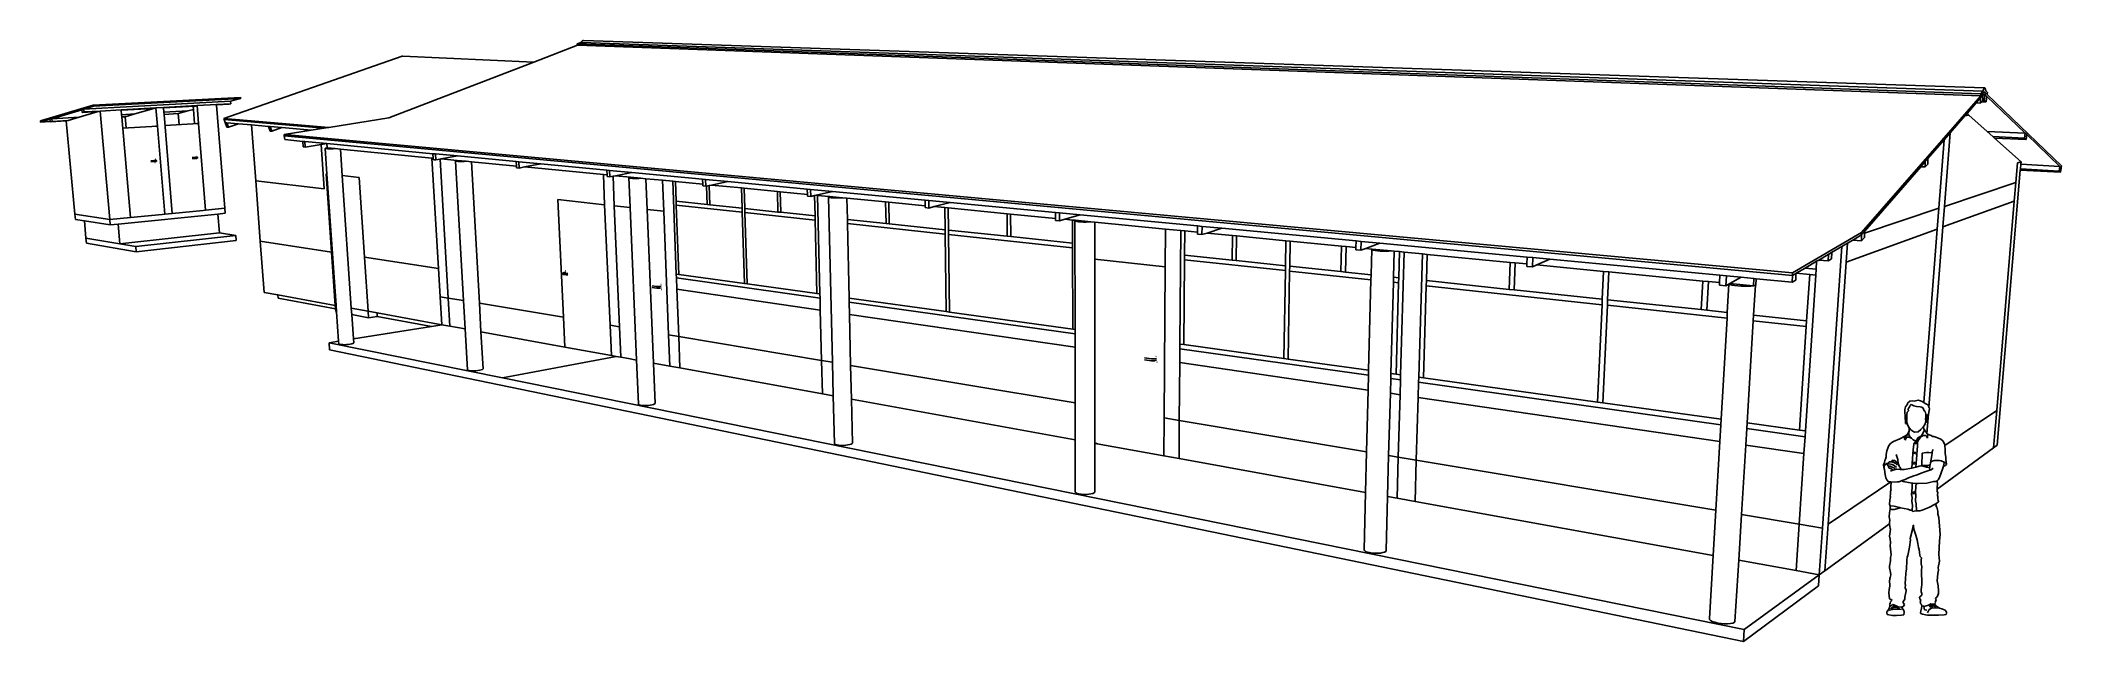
# Model space of a CAD drawing. Header units: metres. Extents: x -291 to 269, y -86 to 81.
import ezdxf

# ---------------------------------------------------------------- set-up
doc = ezdxf.new("R2010")
doc.units = ezdxf.units.M

msp = doc.modelspace()

# ---------------------------------------------------------------- linework, layer by layer
for p, q in [((-142.52, 79.26), (-154.65, 74.59)), ((-142.61, 79.6), (-141.57, 80)), ((-142.52, 79.26), (-142.61, 79.6)), ((246.52, 65.8), (-142.61, 79.6)), ((-142.52, 79.26), (246.52, 65.24)), ((-141.57, 80), (-141.49, 80.16)), ((247.14, 66.51), (-141.57, 80)), ((-141.49, 80.16), (-141.39, 80.29)), ((-141.39, 80.29), (-141.28, 80.41)), ((-141.28, 80.41), (-141.15, 80.49)), ((-141.15, 80.49), (-141.01, 80.54)), ((-141.01, 80.54), (-140.86, 80.56)), ((247.6, 67.47), (-140.86, 80.56)), ((-240.62, 58.97), (-191.14, 76.23)), ((-154.68, 74.58), (-194.88, 59.12)), ((-191.14, 76.23), (-191, 76.22)), ((-191, 76.23), (-154.65, 74.59)), ((-191, 76.22), (-191, 76.23)), ((-191, 76.22), (-154.68, 74.58)), ((-154.65, 74.59), (-154.68, 74.58)), ((247.36, 67.19), (247.44, 67.34)), ((247.44, 67.34), (247.52, 67.43)), ((247.52, 67.43), (247.6, 67.47)), ((247.6, 67.47), (247.68, 67.46)), ((247.68, 67.46), (247.75, 67.39)), ((247.75, 67.39), (247.81, 67.27)), ((247.81, 67.27), (247.86, 67.11)), ((-276.81, 62.64), (-291.47, 58.26)), ((-279.5, 61.52), (-238.76, 63.73)), ((-276.75, 62.34), (-279.5, 61.52)), ((-235.96, 64.8), (-276.81, 62.64)), ((-276.75, 62.34), (-276.81, 62.64)), ((-235.91, 64.52), (-276.75, 62.34)), ((-259.46, 61.88), (-269.09, 61.34)), ((-259.99, 61.73), (-269.08, 61.22)), ((-259.99, 61.73), (-265.32, 60.21)), ((-259.99, 61.73), (-259.46, 61.88)), ((-257.35, 61.99), (-259.46, 61.88)), ((-259.46, 61.88), (-259.03, 56.84)), ((-248.04, 62.51), (-257.35, 61.99)), ((-257.35, 61.99), (-257.34, 61.87)), ((-248.57, 62.36), (-257.34, 61.87)), ((-257.34, 61.87), (-257.24, 60.67)), ((-249.1, 62.21), (-248.57, 62.36)), ((-249.1, 62.21), (-249.05, 61.48)), ((-248.57, 62.36), (-248.04, 62.51)), ((-242.64, 62.81), (-248.04, 62.51)), ((-248.04, 62.51), (-247.64, 57.55)), ((-238.64, 63.03), (-242.64, 62.81)), ((-242.63, 62.69), (-242.64, 62.81)), ((-242.53, 62.7), (-242.63, 62.69)), ((-242.62, 62.67), (-242.63, 62.69)), ((-242.62, 62.67), (-242.53, 62.7)), ((-240.37, 34.07), (-242.62, 62.67)), ((-239.18, 62.88), (-242.53, 62.7)), ((-238.64, 63.03), (-239.18, 62.88)), ((-238.76, 63.73), (-235.91, 64.52)), ((-238.64, 63.03), (-238.76, 63.73)), ((-235.91, 64.52), (-235.96, 64.8)), ((213.46, 27.34), (246.52, 65.24)), ((242.74, 60.34), (245.3, 63.28)), ((245.3, 63.28), (246.51, 64.67)), ((245.3, 63.28), (246.5, 63.23)), ((246.51, 64.67), (246.5, 63.23)), ((246.5, 63.23), (246.81, 63.59)), ((247.13, 65.38), (246.51, 64.67)), ((246.52, 65.8), (247.14, 66.51)), ((246.52, 65.24), (247.14, 65.94)), ((246.52, 65.24), (246.52, 65.8)), ((246.81, 63.59), (247.12, 63.95)), ((246.81, 63.59), (248.04, 63.54)), ((247.12, 64.04), (247.13, 65.38)), ((247.12, 64.04), (247.53, 64.03)), ((247.12, 63.95), (247.12, 64.04)), ((247.13, 65.52), (247.14, 65.94)), ((247.75, 65.5), (247.13, 65.52)), ((247.13, 65.38), (247.13, 65.52)), ((247.14, 66.51), (247.2, 66.77)), ((247.14, 65.94), (247.27, 66.09)), ((247.2, 66.77), (247.28, 67)), ((247.27, 66.09), (247.52, 66.38)), ((247.27, 66.09), (247.83, 66.07)), ((247.28, 67), (247.36, 67.19)), ((247.83, 66.07), (247.52, 66.38)), ((247.53, 64.03), (247.75, 65.5)), ((248.04, 63.54), (247.53, 64.03)), ((247.75, 65.5), (247.83, 66.07)), ((247.75, 65.5), (248.26, 65)), ((248.35, 65.58), (247.83, 66.07)), ((247.86, 67.11), (247.9, 66.9)), ((247.9, 66.9), (247.92, 66.65)), ((248.44, 66.16), (247.92, 66.65)), ((248.26, 65), (248.04, 63.54)), ((258.84, 54.9), (248.26, 65)), ((248.35, 65.58), (248.44, 66.16)), ((268.95, 45.81), (248.35, 65.58)), ((-291.42, 57.97), (-291.47, 58.26)), ((-288.84, 58.74), (-291.42, 57.97)), ((-291.42, 57.97), (-288.73, 58.13)), ((-288.84, 58.74), (-288.34, 58.89)), ((-288.73, 58.13), (-288.84, 58.74)), ((-288.71, 58.01), (-288.73, 58.13)), ((-284.31, 58.27), (-288.71, 58.01)), ((-288.21, 58.16), (-288.71, 58.01)), ((-280.02, 61.37), (-288.34, 58.89)), ((-288.34, 58.89), (-280.7, 59.33)), ((-288.21, 58.16), (-288.34, 58.89)), ((-283.81, 58.41), (-288.21, 58.16)), ((-284.31, 58.27), (-283.81, 58.41)), ((-281.92, 32.43), (-284.31, 58.27)), ((-280.7, 59.33), (-283.81, 58.41)), ((-275.45, 60.87), (-280.7, 59.33)), ((-280.02, 61.37), (-279.5, 61.52)), ((-279.89, 60.62), (-280.02, 61.37)), ((-275.45, 60.87), (-279.89, 60.62)), ((-279.37, 60.78), (-279.89, 60.62)), ((-279.37, 60.78), (-279.5, 61.52)), ((-274.93, 61.02), (-279.37, 60.78)), ((-275.45, 60.87), (-274.93, 61.02)), ((-274.93, 61.02), (-269.09, 61.34)), ((-272.24, 30.94), (-274.93, 61.02)), ((-269.09, 61.34), (-269.08, 61.22)), ((-269.08, 61.22), (-268.97, 60)), ((-268.97, 60), (-265.32, 60.21)), ((-268.97, 60), (-268.92, 59.4)), ((-267.97, 59.45), (-268.92, 59.4)), ((-268.92, 59.4), (-266.48, 31.5)), ((-268.64, 56.23), (-259.03, 56.84)), ((-268.64, 56.23), (-259.03, 56.84)), ((-265.32, 60.21), (-267.97, 59.45)), ((-267.7, 56.36), (-267.97, 59.45)), ((-259.47, 56.88), (-259.03, 56.84)), ((-259.03, 56.84), (-256.97, 32.44)), ((-257.24, 60.67), (-250.59, 61.05)), ((-257.24, 60.67), (-257.19, 60.08)), ((-253.28, 60.31), (-257.19, 60.08)), ((-257.19, 60.08), (-254.9, 32.64)), ((-256.93, 56.97), (-247.64, 57.55)), ((-256.93, 56.97), (-247.64, 57.55)), ((-250.59, 61.05), (-253.28, 60.31)), ((-253.03, 57.28), (-253.28, 60.31)), ((-249.05, 61.48), (-250.59, 61.05)), ((-249.05, 61.48), (-248.73, 57.55)), ((-248.08, 57.59), (-247.64, 57.55)), ((-247.64, 57.55), (-245.7, 33.54)), ((-240.62, 58.97), (-211.48, 56.48)), ((-240.51, 58.64), (-240.62, 58.97)), ((-240.51, 58.64), (-212.87, 56.26)), ((-240.51, 58.64), (-240.22, 57.8)), ((-239.76, 57.76), (-240.22, 57.8)), ((-240.22, 57.8), (-239.8, 56.54)), ((-239.34, 56.5), (-239.8, 56.54)), ((-239.76, 57.76), (-239.34, 56.5)), ((-236.56, 57.48), (-239.76, 57.76)), ((-239.34, 56.5), (-236.56, 57.48)), ((-232.95, 57.16), (-236.56, 57.48)), ((-231.78, 41.7), (-232.95, 57.16)), ((-228.23, 56.75), (-232.95, 57.16)), ((-227.74, 56.71), (-228.23, 56.75)), ((-228.23, 56.75), (-227.81, 55.46)), ((-227.74, 56.71), (-227.32, 55.42)), ((-224.53, 56.42), (-227.74, 56.71)), ((-227.32, 55.42), (-224.53, 56.42)), ((-216.36, 55.7), (-224.53, 56.42)), ((-212.87, 56.26), (-216.36, 55.7)), ((-211.48, 56.48), (-212.87, 56.26)), ((-194.88, 59.12), (-211.48, 56.48)), ((238.09, 54.99), (242.16, 59.67)), ((242.16, 59.67), (242.74, 60.34)), ((242.16, 59.67), (243.24, 59.9)), ((243.24, 59.9), (242.74, 60.34)), ((243.24, 59.9), (248.29, 55.38)), ((-227.32, 55.42), (-227.81, 55.46)), ((-216.36, 55.7), (-223.92, 54.5)), ((-223.92, 54.5), (194.37, 16.17)), ((-223.86, 54.1), (-223.92, 54.5)), ((-223.86, 54.1), (-223.71, 53.09)), ((-223.86, 54.1), (194.34, 15.45)), ((-223.71, 53.09), (-218.72, 52.61)), ((-218.72, 52.61), (-218.15, 52.56)), ((-218.61, 51.06), (-218.72, 52.61)), ((-218.04, 51.01), (-218.61, 51.06)), ((-218.04, 51.01), (-218.15, 52.56)), ((-218.15, 52.56), (-212.07, 51.99)), ((-218.04, 51.01), (-213.64, 51.73)), ((-213.64, 51.73), (-212.07, 51.99)), ((-213.64, 51.73), (-212.78, 39.43)), ((-212.51, 50.68), (-212.46, 50.72)), ((-212.43, 50.64), (-212.51, 50.68)), ((-212.02, 43.6), (-212.51, 50.68)), ((-212.46, 50.72), (-212.26, 50.77)), ((-212.2, 50.6), (-212.43, 50.64)), ((-212.26, 50.77), (-211.93, 50.81)), ((-211.85, 50.58), (-212.2, 50.6)), ((-212.07, 51.99), (-212.05, 51.98)), ((-212.05, 51.98), (-211.97, 50.81)), ((-212.05, 51.98), (-182.62, 49.2)), ((-211.97, 50.81), (-211.93, 50.81)), ((-211.93, 50.81), (-209.79, 50.6)), ((-211.93, 50.81), (-211.93, 50.81)), ((-211.4, 50.57), (-211.85, 50.58)), ((-210.89, 50.57), (-211.4, 50.57)), ((-210.34, 50.58), (-210.89, 50.57)), ((-209.79, 50.6), (-210.34, 50.58)), ((-209.79, 50.6), (-209.79, 50.6)), ((-209.79, 50.6), (-208.26, 50.45)), ((-207.76, 43.13), (-208.26, 50.45)), ((-208.26, 50.45), (-182.91, 48)), ((231.87, 47.85), (236.36, 53.01)), ((234.9, 34.07), (236.36, 53.01)), ((236.36, 53.01), (238.09, 54.99)), ((236.51, 34.61), (238.09, 54.99)), ((248.29, 55.38), (258.84, 54.9)), ((248.29, 55.38), (249.9, 53.94)), ((249.9, 53.94), (250.36, 53.53)), ((249.9, 53.94), (258.64, 53.53)), ((250.36, 53.53), (259.09, 53.11)), ((250.36, 53.53), (257.7, 46.96)), ((258.64, 53.53), (258.84, 54.9)), ((259.09, 53.11), (258.64, 53.53)), ((258.84, 54.9), (259.29, 54.47)), ((259.29, 54.47), (259.09, 53.11)), ((268.49, 45.68), (259.29, 54.47)), ((-260.02, 47.3), (-260.88, 47.23)), ((-259.95, 47.01), (-260.85, 46.94)), ((-259.74, 47.32), (-260.02, 47.3)), ((-259.59, 47.03), (-259.95, 47.01)), ((-259.62, 47.33), (-259.74, 47.32)), ((-259.73, 46.8), (-259.69, 46.8)), ((-259.65, 47.41), (-259.47, 47.38)), ((-259.63, 47.72), (-259.59, 47.71)), ((-259.57, 47.33), (-259.62, 47.33)), ((-259.55, 47.04), (-259.59, 47.03)), ((-259.53, 47.34), (-259.57, 47.33)), ((-259.5, 47.04), (-259.55, 47.04)), ((-259.49, 47.34), (-259.53, 47.34)), ((-259.47, 47.05), (-259.5, 47.04)), ((-259.46, 47.35), (-259.49, 47.34)), ((-259.48, 47.34), (-259.49, 47.32)), ((-259.48, 47.34), (-259.48, 47.34)), ((-259.47, 47.38), (-259.44, 47.38)), ((-259.44, 47.05), (-259.47, 47.05)), ((-259.42, 47.36), (-259.46, 47.35)), ((-259.44, 47.35), (-259.46, 47.35)), ((-259.44, 47.38), (-259.42, 47.38)), ((-259.42, 47.36), (-259.44, 47.35)), ((-259.41, 47.06), (-259.44, 47.05)), ((-259.36, 47.36), (-259.42, 47.38)), ((-259.39, 47.06), (-259.41, 47.06)), ((-259.39, 47.06), (-259.34, 47.08)), ((-259.36, 47.36), (-259.35, 47.36)), ((-259.35, 47.36), (-259.34, 47.35)), ((-259.29, 47.3), (-259.34, 47.35)), ((-259.32, 47.09), (-259.34, 47.08)), ((-259.32, 47.09), (-259.28, 47.14)), ((-259.27, 47.22), (-259.29, 47.3)), ((-259.28, 47.15), (-259.27, 47.22)), ((-259.28, 47.14), (-259.28, 47.15)), ((-248.61, 48.17), (-249.43, 48.11)), ((-248.55, 47.88), (-249.4, 47.82)), ((-248.34, 48.19), (-248.61, 48.17)), ((-248.19, 47.91), (-248.55, 47.88)), ((-248.21, 48.2), (-248.34, 48.19)), ((-248.33, 47.68), (-248.29, 47.68)), ((-248.25, 48.27), (-248.07, 48.25)), ((-248.23, 48.58), (-248.19, 48.58)), ((-248.16, 48.21), (-248.21, 48.2)), ((-248.14, 47.91), (-248.19, 47.91)), ((-248.12, 48.21), (-248.16, 48.21)), ((-248.1, 47.92), (-248.14, 47.91)), ((-248.09, 48.21), (-248.12, 48.21)), ((-248.06, 47.92), (-248.1, 47.92)), ((-248.06, 48.22), (-248.09, 48.21)), ((-248.07, 48.21), (-248.09, 48.19)), ((-248.08, 48.21), (-248.08, 48.21)), ((-248.08, 48.21), (-248.08, 48.21)), ((-248.07, 48.25), (-248.05, 48.25)), ((-248.04, 48.22), (-248.06, 48.22)), ((-248.03, 47.93), (-248.06, 47.92)), ((-248.05, 48.25), (-248.03, 48.25)), ((-248.02, 48.23), (-248.05, 48.22)), ((-248.02, 48.23), (-248.04, 48.22)), ((-247.97, 48.23), (-248.03, 48.25)), ((-248.01, 47.93), (-248.03, 47.93)), ((-248, 47.94), (-248.01, 47.93)), ((-248, 47.94), (-247.94, 47.96)), ((-247.97, 48.23), (-247.95, 48.23)), ((-247.95, 48.23), (-247.94, 48.22)), ((-247.9, 48.17), (-247.94, 48.22)), ((-247.93, 47.96), (-247.94, 47.96)), ((-247.93, 47.96), (-247.89, 48.02)), ((-247.87, 48.1), (-247.9, 48.17)), ((-247.89, 48.02), (-247.88, 48.02)), ((-247.88, 48.02), (-247.87, 48.1)), ((-181.09, 17.4), (-182.91, 48)), ((-182.91, 48), (-182.55, 47.97)), ((-182.62, 49.2), (-181.97, 49.14)), ((-182.55, 47.97), (-182.62, 49.2)), ((-182.52, 47.54), (-182.55, 47.97)), ((-181.87, 47.48), (-182.52, 47.54)), ((-181.87, 47.48), (-181.97, 49.14)), ((-181.97, 49.14), (-175.83, 48.56)), ((-181.87, 47.48), (-180.65, 47.7)), ((-180.65, 47.7), (-180.34, 47.75)), ((-178.38, 9.21), (-180.65, 47.7)), ((-180.34, 47.75), (-175.83, 48.56)), ((-180.34, 47.75), (-175.88, 47.32)), ((-176.4, 47.17), (-176.38, 47.22)), ((-176.28, 47.12), (-176.4, 47.17)), ((-174.18, 8.51), (-176.4, 47.17)), ((-176.38, 47.22), (-176.2, 47.27)), ((-176.01, 47.09), (-176.28, 47.12)), ((-176.2, 47.27), (-175.89, 47.32)), ((-175.62, 47.06), (-176.01, 47.09)), ((-175.89, 47.32), (-175.88, 47.32)), ((-175.88, 47.32), (-173.43, 47.09)), ((-175.83, 48.56), (-159.56, 47.03)), ((-175.13, 47.05), (-175.62, 47.06)), ((-174.58, 47.05), (-175.13, 47.05)), ((-174, 47.06), (-174.58, 47.05)), ((-173.43, 47.09), (-174, 47.06)), ((-173.43, 47.09), (-173.43, 47.09)), ((-173.43, 47.09), (-171.96, 46.94)), ((-169.76, 7.77), (-171.96, 46.94)), ((-171.96, 46.94), (-159.49, 45.74)), ((-159.56, 47.03), (-158.84, 46.96)), ((-159.49, 45.74), (-159.56, 47.03)), ((-159.47, 45.3), (-159.49, 45.74)), ((-158.75, 45.23), (-159.47, 45.3)), ((-158.75, 45.23), (-158.84, 46.96)), ((-158.84, 46.96), (-152.69, 46.38)), ((-158.75, 45.23), (-157.22, 45.52)), ((-157.22, 45.52), (-152.69, 46.38)), ((-157.22, 45.52), (-135.38, 43.41)), ((-152.69, 46.38), (-134.43, 44.65)), ((214.27, 27.63), (229.9, 45.59)), ((229.9, 45.59), (231.16, 47.03)), ((229.9, 45.59), (231.16, 45.52)), ((231.87, 47.85), (231.16, 47.03)), ((231.16, 47.03), (231.16, 45.52)), ((231.16, 45.52), (231.87, 46.33)), ((231.87, 46.33), (231.87, 47.85)), ((256.74, 46.67), (256.29, 41.24)), ((257.7, 46.96), (256.74, 46.67)), ((257.51, 44.67), (257.54, 45.01)), ((257.54, 45.01), (257.64, 46.28)), ((257.54, 45.01), (268.3, 44.4)), ((257.64, 46.28), (257.7, 46.96)), ((257.64, 46.28), (268.49, 45.68)), ((268.3, 44.4), (268.49, 45.68)), ((268.49, 45.68), (268.88, 45.31)), ((268.88, 45.31), (268.69, 44.04)), ((268.88, 45.31), (268.95, 45.81)), ((-212.78, 39.43), (-231.78, 41.7)), ((-231.78, 41.7), (-230.51, 24.96)), ((-212.02, 43.6), (-212.25, 43.63)), ((-212.25, 43.63), (-210.75, 21.94)), ((-209.5, 7.14), (-212.02, 43.6)), ((-203.08, 42.61), (-207.76, 43.13)), ((-205.27, 6.37), (-207.76, 43.13)), ((-201.61, 20.54), (-203.08, 42.61)), ((-135.38, 43.41), (-135.02, 35.06)), ((-135.38, 43.41), (-134.37, 43.31)), ((-134.43, 44.65), (-133.65, 44.58)), ((-134.37, 43.31), (-134.43, 44.65)), ((-134.35, 42.85), (-134.37, 43.31)), ((-133.57, 42.77), (-134.35, 42.85)), ((-133.57, 42.77), (-133.65, 44.58)), ((-133.65, 44.58), (-127.51, 44)), ((-133.57, 42.77), (-132.7, 42.95)), ((-132.7, 42.95), (-132.04, 43.08)), ((-132.7, 42.95), (-132.35, 34.77)), ((-132.04, 43.08), (-127.51, 44)), ((-132.04, 43.08), (-127.87, 42.68)), ((-128.3, 42.56), (-128.16, 42.62)), ((-128.28, 42.5), (-128.3, 42.56)), ((-127.95, 34.28), (-128.3, 42.56)), ((-128.1, 42.44), (-128.28, 42.5)), ((-128.16, 42.62), (-127.87, 42.68)), ((-127.77, 42.4), (-128.1, 42.44)), ((-127.87, 42.68), (-124.96, 42.4)), ((-127.87, 42.68), (-127.87, 42.68)), ((-127.32, 42.37), (-127.77, 42.4)), ((-127.51, 44), (-107.87, 42.15)), ((-126.77, 42.35), (-127.32, 42.37)), ((-126.17, 42.35), (-126.77, 42.35)), ((-125.55, 42.37), (-126.17, 42.35)), ((-124.96, 42.4), (-125.55, 42.37)), ((-124.96, 42.4), (-124.96, 42.4)), ((-124.96, 42.4), (-123.58, 42.26)), ((-123.23, 33.76), (-123.58, 42.26)), ((-123.58, 42.26), (-118.96, 41.82)), ((-118.96, 41.82), (-118.63, 33.25)), ((-118.96, 41.82), (-116.14, 41.54)), ((-115.16, 15.86), (-116.14, 41.54)), ((-116.14, 41.54), (-115.41, 41.47)), ((-115.21, 36.03), (-115.41, 41.47)), ((-115.41, 41.47), (-107.82, 40.74)), ((-107.87, 42.15), (-107.02, 42.07)), ((-107.82, 40.74), (-107.87, 42.15)), ((-107.8, 40.26), (-107.82, 40.74)), ((-106.96, 40.18), (-107.8, 40.26)), ((-106.96, 40.18), (-107.02, 42.07)), ((-107.02, 42.07), (-100.91, 41.49)), ((-106.96, 40.18), (-106.75, 40.22)), ((-106.75, 40.22), (-106.01, 40.38)), ((-106.57, 35.11), (-106.75, 40.22)), ((-106.01, 40.38), (-105.43, 40.51)), ((-105.83, 35.03), (-106.01, 40.38)), ((-105.43, 40.51), (-100.91, 41.49)), ((-105.43, 40.51), (-97.1, 39.7)), ((-100.91, 41.49), (-78.84, 39.4)), ((-96.92, 34.09), (-97.1, 39.7)), ((-97.1, 39.7), (-96.33, 39.63)), ((-96.16, 34.01), (-96.33, 39.63)), ((-96.33, 39.63), (-87.13, 38.74)), ((-78.84, 39.4), (-77.91, 39.32)), ((-78.8, 37.93), (-78.84, 39.4)), ((-77.86, 37.34), (-77.91, 39.32)), ((-77.91, 39.32), (-71.86, 38.74)), ((236.51, 34.61), (256.29, 41.24)), ((251.09, -31.59), (257.51, 44.67)), ((255.85, 36.09), (256.29, 41.24)), ((257.51, 44.67), (268.69, 44.04)), ((268.69, 44.04), (268.3, 44.4)), ((-240.37, 34.07), (-245.7, 33.54)), ((-240.37, 34.07), (-240.26, 32.69)), ((-135.02, 35.06), (-148.01, 36.5)), ((-148.01, 36.5), (-146.42, 3.87)), ((-133.54, 1.72), (-135.02, 35.06)), ((-127.95, 34.28), (-132.35, 34.77)), ((-130.89, 1.27), (-132.35, 34.77)), ((-126.18, -7.98), (-127.95, 34.28)), ((-118.63, 33.25), (-123.23, 33.76)), ((-121.51, -8.82), (-123.23, 33.76)), ((-115.21, 36.03), (-106.57, 35.11)), ((-115.17, 34.94), (-115.21, 36.03)), ((-114.44, 15.76), (-115.17, 34.94)), ((-115.17, 34.94), (-96.89, 32.98)), ((-106.57, 35.11), (-105.83, 35.03)), ((-105.83, 35.03), (-96.92, 34.09)), ((-96.89, 32.98), (-96.92, 34.09)), ((-96.16, 34.01), (-86.97, 33.04)), ((-96.12, 32.9), (-96.16, 34.01)), ((-86.97, 33.04), (-87.13, 38.74)), ((-87.13, 38.74), (-86.34, 38.66)), ((-86.17, 32.96), (-86.34, 38.66)), ((-86.34, 38.66), (-78.8, 37.93)), ((-78.79, 37.43), (-78.8, 37.93)), ((-77.86, 37.34), (-78.79, 37.43)), ((-77.86, 37.34), (-76.83, 37.58)), ((-76.83, 37.58), (-76.34, 37.7)), ((-76.69, 31.96), (-76.83, 37.58)), ((-76.34, 37.7), (-71.86, 38.74)), ((-76.34, 37.7), (-76.01, 37.66)), ((-75.33, 10.33), (-76.01, 37.66)), ((-76.01, 37.66), (-72.77, 37.35)), ((-72.94, 37.19), (-72.85, 37.26)), ((-72.85, 37.12), (-72.94, 37.19)), ((-71.85, -8.6), (-72.94, 37.19)), ((-72.85, 37.26), (-72.77, 37.28)), ((-72.6, 37.05), (-72.85, 37.12)), ((-72.77, 37.28), (-72.77, 37.35)), ((-72.77, 37.35), (-72.59, 37.33)), ((-72.77, 37.28), (-72.6, 37.33)), ((-72.6, 37.33), (-72.59, 37.33)), ((-72.2, 37), (-72.6, 37.05)), ((-72.59, 37.33), (-69.11, 37)), ((-71.67, 36.96), (-72.2, 37)), ((-71.86, 38.74), (-46.17, 36.32)), ((-71.05, 36.94), (-71.67, 36.96)), ((-70.39, 36.94), (-71.05, 36.94)), ((-69.73, 36.96), (-70.39, 36.94)), ((-69.12, 37), (-69.73, 36.96)), ((-69.11, 37), (-69.12, 37)), ((-69.11, 37), (-67.85, 36.87)), ((-67.85, 36.87), (-57.12, 35.84)), ((-67.72, 31.01), (-67.85, 36.87)), ((-57.01, 29.88), (-57.12, 35.84)), ((-57.12, 35.84), (-56.25, 35.75)), ((-56.14, 29.78), (-56.25, 35.75)), ((-56.25, 35.75), (-46.15, 34.78)), ((-46.17, 36.32), (-45.14, 36.22)), ((-46.15, 34.78), (-46.17, 36.32)), ((-46.14, 34.25), (-46.15, 34.78)), ((-45.11, 34.15), (-46.14, 34.25)), ((-45.11, 34.15), (-45.14, 36.22)), ((-45.14, 36.22), (-39.22, 35.66)), ((-45.11, 34.15), (-43.62, 34.53)), ((-43.62, 34.53), (-39.22, 35.66)), ((-43.62, 34.53), (-40.69, 34.25)), ((-40.61, 28.14), (-40.69, 34.25)), ((-40.69, 34.25), (-39.78, 34.16)), ((-39.7, 28.05), (-39.78, 34.16)), ((-39.78, 34.16), (-23.44, 32.58)), ((-39.22, 35.66), (-10.02, 32.9)), ((214.28, 27.16), (234.9, 34.07)), ((234.9, 34.07), (234.46, 28.31)), ((236.06, 28.89), (255.85, 36.09)), ((236.51, 34.61), (236.06, 28.89)), ((250.99, -21.94), (255.85, 36.09)), ((-272.24, 30.94), (-281.92, 32.43)), ((-281.92, 32.43), (-281.79, 31.01)), ((-279.28, 30.62), (-281.79, 31.01)), ((-279.28, 30.62), (-278.84, 25.82)), ((-272.11, 29.49), (-279.28, 30.62)), ((-266.48, 31.5), (-272.24, 30.94)), ((-272.24, 30.94), (-272.11, 29.49)), ((-269.94, 29.71), (-272.11, 29.49)), ((-269.94, 29.71), (-242.25, 32.49)), ((-269.94, 29.71), (-269.45, 24.24)), ((-266.48, 31.5), (-257.67, 32.37)), ((-257.67, 32.37), (-256.97, 32.44)), ((-256.97, 32.44), (-254.9, 32.64)), ((-254.9, 32.64), (-246.38, 33.48)), ((-246.38, 33.48), (-245.7, 33.54)), ((-240.26, 32.69), (-242.25, 32.49)), ((-242.25, 32.49), (-241.83, 27.23)), ((-117.3, -1), (-118.63, 33.25)), ((-96.26, 13.24), (-96.89, 32.98)), ((-95.5, 13.13), (-96.12, 32.9)), ((-96.12, 32.9), (-76.66, 30.81)), ((-86.97, 33.04), (-86.17, 32.96)), ((-86.17, 32.96), (-76.69, 31.96)), ((-76.66, 30.81), (-76.69, 31.96)), ((-76.15, 10.44), (-76.66, 30.81)), ((-67.72, 31.01), (-57.01, 29.88)), ((-67.69, 29.84), (-67.72, 31.01)), ((-67.69, 29.84), (-40.6, 26.93)), ((-67.23, 9.21), (-67.69, 29.84)), ((-57.01, 29.88), (-56.14, 29.78)), ((-56.14, 29.78), (-40.61, 28.14)), ((-40.6, 26.93), (-40.61, 28.14)), ((-39.69, 26.84), (-39.7, 28.05)), ((-39.7, 28.05), (-23.39, 26.32)), ((-23.39, 26.32), (-23.44, 32.58)), ((-23.44, 32.58), (-22.48, 32.49)), ((-22.43, 26.22), (-22.48, 32.49)), ((-22.48, 32.49), (-10.01, 31.28)), ((-10.02, 32.9), (-8.87, 32.8)), ((-10.01, 31.28), (-10.02, 32.9)), ((-10.01, 30.73), (-10.01, 31.28)), ((-8.87, 30.61), (-10.01, 30.73)), ((-8.87, 30.61), (-8.87, 32.8)), ((-8.87, 32.8), (-3.13, 32.25)), ((-8.87, 30.61), (-7.41, 31.03)), ((-7.41, 31.03), (-3.13, 32.25)), ((-7.41, 31.03), (-5.29, 30.82)), ((-5.27, 24.41), (-5.29, 30.82)), ((-5.29, 30.82), (-4.44, 30.74)), ((-4.64, 30.56), (-4.63, 30.65)), ((-4.46, 30.48), (-4.64, 30.56)), ((-4.6, 0.51), (-4.64, 30.56)), ((-4.63, 30.65), (-4.44, 30.74)), ((-4.11, 30.4), (-4.46, 30.48)), ((-4.44, 30.74), (-0.19, 30.33)), ((-4.44, 30.74), (-4.44, 30.74)), ((-3.59, 30.33), (-4.11, 30.4)), ((-2.97, 30.29), (-3.59, 30.33)), ((-3.13, 32.25), (29.35, 29.19)), ((-2.26, 30.26), (-2.97, 30.29)), ((-1.53, 30.26), (-2.26, 30.26)), ((-0.82, 30.28), (-1.53, 30.26)), ((-0.19, 30.33), (-0.82, 30.28)), ((-0.19, 30.33), (-0.19, 30.33)), ((-0.19, 30.33), (0.89, 30.23)), ((0.89, 20), (0.89, 30.23)), ((0.89, 30.23), (20.46, 28.33)), ((20.46, 28.33), (20.39, 17.83)), ((20.46, 28.33), (24.75, 27.92)), ((29.33, 27.48), (29.35, 29.19)), ((29.35, 29.19), (30.62, 29.07)), ((30.6, 26.77), (30.62, 29.07)), ((30.62, 29.07), (36.12, 28.55)), ((32, 27.22), (36.12, 28.55)), ((36.12, 28.55), (73.33, 25.03)), ((209.22, 19.14), (234.46, 28.31)), ((230.75, -19.77), (234.46, 28.31)), ((232.19, -21.09), (236.06, 28.89)), ((-278.84, 25.82), (-278.71, 24.41)), ((-278.84, 25.82), (-269.45, 24.24)), ((-278.71, 24.41), (-264.91, 22.05)), ((-269.45, 24.24), (-241.83, 27.23)), ((-269.45, 24.24), (-265.03, 23.5)), ((-265.03, 23.5), (-237.33, 26.55)), ((-265.03, 23.5), (-264.91, 22.05)), ((-264.91, 22.05), (-237.22, 25.16)), ((-237.33, 26.55), (-241.83, 27.23)), ((-237.33, 26.55), (-237.22, 25.16)), ((-229.43, 10.76), (-230.51, 24.96)), ((-210.75, 21.94), (-230.51, 24.96)), ((-40.31, 5.47), (-40.6, 26.93)), ((-39.4, 5.34), (-39.69, 26.84)), ((-39.69, 26.84), (-5.27, 23.14)), ((-23.39, 26.32), (-22.43, 26.22)), ((-22.43, 26.22), (-5.27, 24.41)), ((-5.27, 23.14), (-5.27, 24.41)), ((-5.23, 0.6), (-5.27, 23.14)), ((24.49, -3.53), (24.75, 27.92)), ((24.75, 27.92), (25.85, 27.81)), ((25.79, 21.13), (25.85, 27.81)), ((25.85, 27.81), (29.33, 27.48)), ((29.33, 26.89), (29.33, 27.48)), ((30.6, 26.77), (29.33, 26.89)), ((30.6, 26.77), (32, 27.22)), ((32, 27.22), (39.03, 26.54)), ((38.95, 19.74), (39.03, 26.54)), ((39.03, 26.54), (40.17, 26.43)), ((40.08, 19.62), (40.17, 26.43)), ((40.17, 26.43), (53.87, 25.1)), ((53.75, 18.17), (53.87, 25.1)), ((53.87, 25.1), (55.06, 24.99)), ((54.93, 18.05), (55.06, 24.99)), ((55.06, 24.99), (69.31, 23.61)), ((69.15, 16.55), (69.31, 23.61)), ((69.31, 23.61), (70.54, 23.49)), ((70.37, 16.42), (70.54, 23.49)), ((70.54, 23.49), (73.28, 23.22)), ((73.27, 22.61), (73.28, 23.22)), ((74.69, 22.47), (73.27, 22.61)), ((73.28, 23.22), (73.33, 25.03)), ((73.33, 25.03), (74.75, 24.9)), ((74.69, 22.47), (74.75, 24.9)), ((74.69, 22.47), (76.01, 22.96)), ((74.75, 24.9), (79.9, 24.41)), ((76.01, 22.96), (79.9, 24.41)), ((76.01, 22.96), (77.76, 22.79)), ((77.48, 15.67), (77.66, 22.68)), ((77.66, 22.68), (77.76, 22.79)), ((77.77, 22.57), (77.66, 22.68)), ((77.76, 22.79), (83.05, 22.28)), ((77.76, 22.79), (77.76, 22.79)), ((78.08, 22.46), (77.77, 22.57)), ((78.59, 22.36), (78.08, 22.46)), ((79.9, 24.41), (120.74, 20.56)), ((194.37, 16.17), (213.46, 27.34)), ((202.67, -54.51), (208, 23.49)), ((205.13, 21.79), (208, 23.49)), ((208, 23.49), (209.59, 24.42)), ((209.59, 24.42), (209.22, 19.14)), ((209.59, 24.42), (211.04, 25.27)), ((211.04, 25.27), (213.45, 26.69)), ((211.04, 25.27), (213.47, 25.07)), ((213.44, 27.32), (213.46, 27.34)), ((213.45, 26.69), (213.44, 27.32)), ((214.27, 27.63), (213.45, 26.69)), ((213.45, 26.69), (213.48, 27.36)), ((213.45, 26.69), (213.47, 25.07)), ((213.46, 27.34), (213.48, 27.36)), ((213.47, 25.07), (214.29, 26.02)), ((214.28, 27.16), (214.27, 27.63)), ((214.29, 26.02), (214.28, 27.16)), ((-209.73, 7.18), (-210.75, 21.94)), ((-200.61, 5.53), (-201.61, 20.54)), ((-201.61, 20.54), (-181.09, 17.4)), ((-180.62, 9.59), (-181.09, 17.4)), ((0.87, -31.03), (0.89, 20)), ((20.39, 17.83), (0.89, 20)), ((20.11, -23.98), (20.39, 17.83)), ((25.58, -3.68), (25.78, 19.8)), ((25.79, 21.13), (25.78, 19.8)), ((25.78, 19.8), (53.73, 16.8)), ((25.79, 21.13), (38.95, 19.74)), ((40.08, 19.62), (38.95, 19.74)), ((40.08, 19.62), (53.75, 18.17)), ((53.75, 18.17), (53.73, 16.8)), ((54.93, 18.05), (54.91, 16.67)), ((54.93, 18.05), (69.15, 16.55)), ((79.24, 22.28), (78.59, 22.36)), ((80, 22.22), (79.24, 22.28)), ((80.82, 22.19), (80, 22.22)), ((81.64, 22.19), (80.82, 22.19)), ((82.4, 22.22), (81.64, 22.19)), ((83.04, 22.28), (82.4, 22.22)), ((83.05, 22.28), (83.04, 22.28)), ((83.05, 22.28), (83.93, 22.2)), ((83.73, 15.01), (83.93, 22.2)), ((83.93, 22.2), (85.36, 22.06)), ((85.16, 14.85), (85.36, 22.06)), ((85.36, 22.06), (86.65, 21.93)), ((85.68, -12.03), (86.65, 21.93)), ((86.65, 21.93), (91.74, 21.44)), ((90.71, -12.73), (91.74, 21.44)), ((91.74, 21.44), (93.04, 21.31)), ((92.82, 14.05), (93.04, 21.31)), ((93.04, 21.31), (116.1, 19.08)), ((115.81, 11.62), (116.1, 19.08)), ((116.1, 19.08), (117.48, 18.95)), ((117.19, 11.47), (117.48, 18.95)), ((117.48, 18.95), (120.67, 18.64)), ((120.64, 17.99), (120.67, 18.64)), ((122.24, 17.83), (120.64, 17.99)), ((120.67, 18.64), (120.74, 20.56)), ((120.74, 20.56), (122.34, 20.4)), ((122.24, 17.83), (122.34, 20.4)), ((122.24, 17.83), (123.46, 18.37)), ((122.34, 20.4), (127.04, 19.96)), ((123.46, 18.37), (127.04, 19.96)), ((123.46, 18.37), (141.97, 16.58)), ((127.04, 19.96), (174.22, 15.51)), ((195.4, 16.07), (197.81, 17.49)), ((197.81, 17.49), (201.03, 19.38)), ((197.81, 17.49), (200.89, 17.22)), ((200.89, 17.22), (200.78, 15.58)), ((201.03, 19.38), (200.89, 17.22)), ((201.03, 19.38), (201.63, 19.74)), ((201.63, 19.74), (204.25, 21.28)), ((201.63, 19.74), (204.26, 19.51)), ((209.22, 19.14), (204.22, -53.46)), ((204.25, 21.28), (205.13, 21.79)), ((204.25, 21.28), (204.33, 21.27)), ((204.33, 21.27), (204.26, 19.51)), ((204.26, 19.51), (205.14, 20.03)), ((205.21, 21.79), (204.33, 21.27)), ((205.13, 21.79), (205.21, 21.79)), ((205.14, 20.03), (205.21, 21.79)), ((-146.67, 15.97), (-146.65, 16.08)), ((-146.67, 15.97), (-146.67, 15.96)), ((-146.64, 15.86), (-146.67, 15.96)), ((-146.65, 16.08), (-146.59, 16.16)), ((-146.57, 15.79), (-146.64, 15.86)), ((-146.58, 16.17), (-146.59, 16.16)), ((-146.56, 16.18), (-146.58, 16.17)), ((-146.57, 15.79), (-146.56, 15.77)), ((-146.52, 16.2), (-146.56, 16.18)), ((-146.56, 15.77), (-146.54, 15.76)), ((-146.54, 15.76), (-146.5, 15.75)), ((-146.52, 16.2), (-146.44, 16.22)), ((-146.42, 15.74), (-146.5, 15.75)), ((-146.4, 16.23), (-146.44, 16.22)), ((-146.44, 16.15), (-146.4, 16.14)), ((-146.42, 15.74), (-146.38, 15.73)), ((-146.41, 16.16), (-146.41, 16.15)), ((-146.41, 16.16), (-146.4, 16.14)), ((-146.41, 16.15), (-146.39, 16.14)), ((-146.35, 16.25), (-146.4, 16.23)), ((-146.4, 16.14), (-146.4, 16.14)), ((-146.4, 16.14), (-146.39, 16.14)), ((-146.39, 16.14), (-145.9, 16.07)), ((-146.38, 15.73), (-145.51, 15.6)), ((-146.3, 16.26), (-146.35, 16.25)), ((-146.24, 16.27), (-146.3, 16.26)), ((-145.82, 16.33), (-146.24, 16.27)), ((-145.83, 16.77), (-145.92, 16.76)), ((-145.9, 16.07), (-145.42, 16)), ((-145.61, 15.5), (-145.7, 15.48)), ((-145.51, 15.6), (-145.24, 15.56)), ((-145.42, 16), (-145.26, 15.98)), ((-120.62, 12.38), (-121.86, 12.56)), ((-120.6, 11.95), (-121.84, 12.13)), ((-120.57, 12.38), (-120.62, 12.38)), ((-120.55, 11.94), (-120.6, 11.95)), ((-120.51, 12.37), (-120.57, 12.38)), ((-120.49, 11.94), (-120.55, 11.94)), ((-120.44, 12.37), (-120.51, 12.37)), ((-120.43, 11.94), (-120.49, 11.94)), ((-120.37, 12.37), (-120.44, 12.37)), ((-120.35, 11.93), (-120.43, 11.94)), ((-120.29, 12.37), (-120.37, 12.37)), ((-120.28, 11.93), (-120.35, 11.93)), ((-120.21, 12.37), (-120.29, 12.37)), ((-120.2, 11.93), (-120.28, 11.93)), ((-120.13, 12.37), (-120.21, 12.37)), ((-120.12, 11.94), (-120.2, 11.93)), ((-120.05, 12.38), (-120.13, 12.37)), ((-120.03, 11.94), (-120.12, 11.94)), ((-119.97, 12.38), (-120.05, 12.38)), ((-119.95, 11.95), (-120.03, 11.94)), ((-119.89, 12.39), (-119.97, 12.38)), ((-119.88, 11.96), (-119.95, 11.95)), ((-119.82, 12.4), (-119.89, 12.39)), ((-119.8, 11.97), (-119.88, 11.96)), ((-119.75, 12.41), (-119.82, 12.4)), ((-119.73, 11.98), (-119.8, 11.97)), ((-119.34, 12.47), (-119.75, 12.41)), ((-119.32, 12.04), (-119.73, 11.98)), ((-119.35, 12.94), (-119.44, 12.92)), ((-119.13, 11.61), (-119.22, 11.59)), ((-115.12, 14.8), (-115.16, 15.86)), ((-115.16, 15.86), (-114.44, 15.76)), ((-115.12, 14.8), (-75.31, 9.2)), ((-115, 11.65), (-115.12, 14.8)), ((-115, 11.65), (-75.22, 5.86)), ((-115, 11.65), (-114.5, -1.47)), ((-114.44, 15.76), (-96.26, 13.24)), ((-96.26, 13.24), (-95.5, 13.13)), ((-95.5, 13.13), (-76.15, 10.44)), ((53.3, -7.53), (53.73, 16.8)), ((54.47, -7.7), (54.91, 16.67)), ((54.91, 16.67), (77.44, 14.25)), ((70.37, 16.42), (69.15, 16.55)), ((70.37, 16.42), (77.48, 15.67)), ((76.8, -10.8), (77.44, 14.25)), ((77.44, 14.25), (77.48, 15.67)), ((82.99, -11.66), (83.69, 13.58)), ((83.69, 13.58), (83.73, 15.01)), ((83.69, 13.58), (85.12, 13.43)), ((83.73, 15.01), (85.16, 14.85)), ((84.41, -11.85), (85.12, 13.43)), ((85.16, 14.85), (85.12, 13.43)), ((91.99, -12.91), (92.77, 12.6)), ((92.77, 12.6), (92.82, 14.05)), ((92.77, 12.6), (141.53, 7.37)), ((92.82, 14.05), (115.81, 11.62)), ((115.81, 11.62), (117.19, 11.47)), ((117.19, 11.47), (141.61, 8.89)), ((141.61, 8.89), (141.97, 16.58)), ((141.97, 16.58), (143.43, 16.44)), ((143.07, 8.74), (143.43, 16.44)), ((143.43, 16.44), (169.48, 13.92)), ((169.04, 5.99), (169.48, 13.92)), ((169.48, 13.92), (171.04, 13.77)), ((170.59, 5.83), (171.04, 13.77)), ((171.04, 13.77), (174.1, 13.47)), ((174.06, 12.78), (174.1, 13.47)), ((175.87, 12.6), (174.06, 12.78)), ((174.1, 13.47), (174.22, 15.51)), ((176.03, 15.33), (174.22, 15.51)), ((175.87, 12.6), (176.03, 15.33)), ((175.87, 12.6), (176.73, 13.08)), ((176.03, 15.33), (180.11, 14.95)), ((176.27, 5.23), (176.73, 13.08)), ((176.73, 13.08), (176.77, 13.1)), ((176.77, 13.1), (176.95, 13.2)), ((176.78, 13.08), (176.77, 13.1)), ((177.06, 12.94), (176.78, 13.08)), ((176.95, 13.2), (180.11, 14.95)), ((176.95, 13.2), (183.42, 12.57)), ((177.58, 12.8), (177.06, 12.94)), ((178.28, 12.68), (177.58, 12.8)), ((179.14, 12.57), (178.28, 12.68)), ((180.08, 12.5), (179.14, 12.57)), ((181.04, 12.46), (180.08, 12.5)), ((180.11, 14.95), (183.66, 14.61)), ((181.96, 12.46), (181.04, 12.46)), ((182.77, 12.5), (181.96, 12.46)), ((183.41, 12.57), (182.77, 12.5)), ((183.42, 12.57), (183.41, 12.57)), ((183.42, 12.57), (183.53, 12.56)), ((183.66, 14.61), (183.53, 12.56)), ((183.53, 12.56), (184.05, 12.74)), ((183.55, 4.46), (184.05, 12.74)), ((183.66, 14.61), (184.28, 14.56)), ((184.05, 12.74), (184.17, 12.79)), ((184.17, 12.79), (184.28, 14.56)), ((184.28, 14.56), (194.27, 13.61)), ((194.34, 15.45), (194.27, 13.61)), ((194.27, 13.61), (195.23, 14.18)), ((194.34, 15.45), (194.37, 16.17)), ((195.3, 16.01), (194.34, 15.45)), ((194.34, 15.45), (195.29, 16.01)), ((195.23, 14.18), (195.3, 16.01)), ((195.29, 16.01), (195.4, 16.07)), ((195.29, 16.01), (195.3, 16.01)), ((195.4, 16.07), (199.11, 15.73)), ((197.92, -27.62), (200.78, 15.58)), ((198.26, 2.9), (199.11, 15.73)), ((199.11, 15.73), (200.78, 15.58)), ((-225.6, 10.06), (-229.43, 10.76)), ((-225.6, 10.06), (-225.54, 9.15)), ((-209.73, 7.18), (-225.6, 10.06)), ((-225.54, 9.15), (-209.66, 6.24)), ((-209.73, 7.18), (-209.5, 7.14)), ((-209.66, 6.24), (-209.73, 7.18)), ((-209.6, 5.44), (-209.66, 6.24)), ((-209.38, 5.39), (-209.5, 7.14)), ((-205.27, 6.37), (-200.61, 5.53)), ((-205.15, 4.61), (-205.27, 6.37)), ((-180.62, 9.59), (-178.38, 9.21)), ((-180.16, 1.82), (-180.62, 9.59)), ((-177.92, 1.41), (-178.38, 9.21)), ((-174.18, 8.51), (-178.38, 9.21)), ((-173.72, 0.65), (-174.18, 8.51)), ((-146.42, 3.87), (-169.76, 7.77)), ((-169.31, -0.15), (-169.76, 7.77)), ((-76.15, 10.44), (-75.33, 10.33)), ((-75.33, 10.33), (-75.31, 9.2)), ((-75.22, 5.86), (-75.31, 9.2)), ((-75.22, 5.86), (-74.88, -8.1)), ((-67.23, 9.21), (-40.31, 5.47)), ((-67.21, 8.06), (-67.23, 9.21)), ((-67.21, 8.06), (-4.59, -0.75)), ((-67.13, 4.68), (-67.21, 8.06)), ((140.27, -19.61), (141.53, 7.37)), ((141.53, 7.37), (141.61, 8.89)), ((141.72, -19.81), (143, 7.21)), ((143, 7.21), (143.07, 8.74)), ((143, 7.21), (176.18, 3.64)), ((143.07, 8.74), (169.04, 5.99)), ((169.04, 5.99), (170.59, 5.83)), ((170.59, 5.83), (176.27, 5.23)), ((-209.6, 5.44), (-209.38, 5.39)), ((-208.81, -2.78), (-209.38, 5.39)), ((-205.15, 4.61), (-200.49, 3.75)), ((-204.69, -2.12), (-205.15, 4.61)), ((-183.01, 1.36), (-204.69, -2.12)), ((-200.49, 3.75), (-200.61, 5.53)), ((-200.61, 5.53), (-198.14, 5.08)), ((-198.08, 4.12), (-200.49, 3.75)), ((-198.08, 4.12), (-198.14, 5.08)), ((-198.14, 5.08), (-180.16, 1.82)), ((-198.14, 5.08), (-198.08, 4.12)), ((-198.08, 4.12), (-183.01, 1.36)), ((-180.16, 1.82), (-183.01, 1.36)), ((-177.92, 1.41), (-180.16, 1.82)), ((-173.72, 0.65), (-177.92, 1.41)), ((-173.07, -10.69), (-173.72, 0.65)), ((-146.02, -4.38), (-146.42, 3.87)), ((-133.17, -6.71), (-133.54, 1.72)), ((-133.54, 1.72), (-130.89, 1.27)), ((-130.53, -7.19), (-130.89, 1.27)), ((-67.13, 4.68), (-4.59, -4.44)), ((-66.82, -9.44), (-67.13, 4.68)), ((-40.31, 5.47), (-39.4, 5.34)), ((-39.4, 5.34), (-5.23, 0.6)), ((-5.23, 0.6), (-4.6, 0.51)), ((-4.59, -0.75), (-4.6, 0.51)), ((174.55, -24.37), (176.18, 3.64)), ((176.18, 3.64), (176.27, 5.23)), ((181.73, -25.37), (183.45, 2.86)), ((183.45, 2.86), (183.55, 4.46)), ((183.45, 2.86), (198.16, 1.28)), ((183.55, 4.46), (198.26, 2.9)), ((196.27, -27.39), (198.16, 1.28)), ((198.16, 1.28), (198.26, 2.9)), ((-208.81, -2.78), (-211.42, -3.2)), ((-211.42, -3.2), (-163.36, -12.93)), ((-211.42, -3.2), (-211.28, -5.14)), ((-211.28, -5.14), (180.78, -85.95)), ((-208.76, -3.48), (-208.81, -2.78)), ((-208.76, -3.48), (-208.67, -3.57)), ((-208.67, -3.57), (-208.45, -3.63)), ((-208.45, -3.63), (-208.1, -3.68)), ((-208.1, -3.68), (-207.66, -3.7)), ((-207.66, -3.7), (-207.15, -3.71)), ((-207.15, -3.71), (-206.61, -3.68)), ((-206.61, -3.68), (-206.08, -3.63)), ((-206.08, -3.63), (-205.58, -3.57)), ((-205.58, -3.57), (-205.17, -3.49)), ((-205.17, -3.49), (-204.85, -3.39)), ((-204.85, -3.39), (-204.66, -3.3)), ((-204.61, -3.21), (-204.69, -2.12)), ((-204.66, -3.3), (-204.61, -3.21)), ((-146.02, -4.38), (-169.31, -0.15)), ((-168.74, -10.38), (-169.31, -0.15)), ((-146.02, -4.38), (-133.17, -6.71)), ((-116.96, -9.65), (-117.3, -1)), ((-117.3, -1), (-114.5, -1.47)), ((-114.17, -10.15), (-114.5, -1.47)), ((-114.5, -1.47), (-74.88, -8.1)), ((-4.59, -4.44), (-4.59, -0.75)), ((-4.57, -19.85), (-4.59, -4.44)), ((24.45, -8.67), (24.48, -4.83)), ((24.48, -4.83), (24.49, -3.53)), ((24.48, -4.83), (76.77, -12.19)), ((25.58, -3.68), (24.49, -3.53)), ((25.58, -3.68), (53.3, -7.53)), ((-173.07, -10.69), (-172.95, -10.78)), ((-172.95, -10.78), (-172.68, -10.86)), ((-172.68, -10.86), (-172.3, -10.91)), ((-172.3, -10.91), (-171.82, -10.94)), ((-171.82, -10.94), (-171.27, -10.94)), ((-171.27, -10.94), (-170.7, -10.91)), ((-170.7, -10.91), (-170.15, -10.86)), ((-170.15, -10.86), (-169.64, -10.78)), ((-169.64, -10.78), (-169.23, -10.69)), ((-169.23, -10.69), (-168.93, -10.59)), ((-168.93, -10.59), (-168.76, -10.48)), ((-168.76, -10.48), (-168.74, -10.38)), ((-131.85, -6.95), (-163.36, -12.93)), ((-131.85, -6.95), (-133.17, -6.71)), ((-130.53, -7.19), (-131.85, -6.95)), ((-128.38, -7.58), (-130.53, -7.19)), ((-128.39, -7.46), (-128.38, -7.58)), ((-126.18, -7.98), (-128.38, -7.58)), ((-125.67, -20.14), (-126.18, -7.98)), ((-121.06, -20.02), (-121.51, -8.82)), ((-116.96, -9.65), (-121.51, -8.82)), ((-114.17, -10.15), (-116.96, -9.65)), ((-114.17, -10.15), (-74.65, -17.33)), ((-74.65, -17.33), (-74.88, -8.1)), ((-74.88, -8.1), (-71.85, -8.6)), ((-71.62, -17.87), (-71.85, -8.6)), ((-66.82, -9.44), (-4.57, -19.85)), ((-66.61, -18.78), (-66.82, -9.44)), ((16.57, -8.16), (14.7, -7.89)), ((16.57, -7.64), (14.71, -7.36)), ((16.65, -7.65), (16.57, -7.64)), ((16.64, -8.17), (16.57, -8.16)), ((16.73, -8.18), (16.64, -8.17)), ((16.73, -7.65), (16.65, -7.65)), ((16.82, -7.66), (16.73, -7.65)), ((16.82, -8.19), (16.73, -8.18)), ((16.91, -7.66), (16.82, -7.66)), ((16.91, -8.19), (16.82, -8.19)), ((17.01, -7.66), (16.91, -7.66)), ((17, -8.19), (16.91, -8.19)), ((17.1, -8.19), (17, -8.19)), ((17.1, -7.66), (17.01, -7.66)), ((17.19, -7.65), (17.1, -7.66)), ((17.19, -8.18), (17.1, -8.19)), ((17.28, -7.65), (17.19, -7.65)), ((17.28, -8.17), (17.19, -8.18)), ((17.37, -7.64), (17.28, -7.65)), ((17.37, -8.16), (17.28, -8.17)), ((17.45, -7.63), (17.37, -7.64)), ((17.45, -8.15), (17.37, -8.16)), ((17.53, -7.61), (17.45, -7.63)), ((17.52, -8.14), (17.45, -8.15)), ((17.59, -8.12), (17.52, -8.14)), ((17.59, -7.6), (17.53, -7.61)), ((17.97, -7.5), (17.59, -7.6)), ((17.97, -8.03), (17.59, -8.12)), ((17.93, -6.93), (17.84, -6.95)), ((18.18, -8.55), (18.09, -8.58)), ((24.45, -8.67), (24.32, -24.69)), ((24.45, -8.67), (76.66, -16.28)), ((54.47, -7.7), (53.3, -7.53)), ((54.47, -7.7), (76.8, -10.8)), ((76.77, -12.19), (76.8, -10.8)), ((-163.36, -12.93), (180.98, -82.62)), ((76.23, -33.37), (76.66, -16.28)), ((76.66, -16.28), (76.77, -12.19)), ((82.84, -17.18), (82.95, -13.06)), ((82.95, -13.06), (82.99, -11.66)), ((82.95, -13.06), (85.64, -13.43)), ((82.99, -11.66), (84.41, -11.85)), ((85.68, -12.03), (84.41, -11.85)), ((85.52, -17.57), (85.64, -13.43)), ((85.68, -12.03), (85.64, -13.43)), ((90.54, -18.31), (90.66, -14.14)), ((90.66, -14.14), (90.71, -12.73)), ((90.66, -14.14), (174.46, -25.92)), ((90.71, -12.73), (91.99, -12.91)), ((91.99, -12.91), (140.27, -19.61)), ((-125.65, -20.26), (-125.67, -20.14)), ((-125.65, -20.26), (-125.47, -20.37)), ((-125.47, -20.37), (-125.15, -20.46)), ((-125.15, -20.46), (-124.7, -20.53)), ((-124.7, -20.53), (-124.17, -20.56)), ((-124.17, -20.56), (-123.57, -20.56)), ((-123.57, -20.56), (-122.97, -20.53)), ((-122.97, -20.53), (-122.39, -20.46)), ((-122.39, -20.46), (-121.88, -20.37)), ((-121.88, -20.37), (-121.47, -20.26)), ((-121.47, -20.26), (-121.19, -20.14)), ((-121.19, -20.14), (-121.06, -20.02)), ((-71.62, -17.87), (-74.65, -17.33)), ((-71.31, -31.1), (-71.62, -17.87)), ((-4.55, -30.04), (-66.61, -18.78)), ((-66.34, -30.95), (-66.61, -18.78)), ((-4.55, -30.04), (-4.57, -19.85)), ((82.36, -34.39), (82.84, -17.18)), ((82.84, -17.18), (85.52, -17.57)), ((85.52, -17.57), (85.03, -34.84)), ((90.54, -18.31), (90.01, -35.67)), ((90.54, -18.31), (174.19, -30.5)), ((140.27, -19.61), (141.72, -19.81)), ((141.72, -19.81), (174.55, -24.37)), ((225.53, -22.08), (225.46, -22.62)), ((225.7, -20.89), (225.53, -21.65)), ((225.53, -21.65), (225.53, -22.08)), ((226.26, -20.18), (225.7, -20.89)), ((226.47, -22.04), (226.13, -22.43)), ((226.89, -19.37), (226.23, -19.91)), ((226.23, -19.91), (226.26, -20.18)), ((226.6, -21.23), (226.44, -21.55)), ((226.44, -21.55), (226.47, -22.04)), ((226.87, -20.86), (226.6, -21.23)), ((226.97, -20.43), (226.87, -20.86)), ((227.62, -19.3), (226.89, -19.37)), ((226.97, -20.43), (227.23, -20.31)), ((227.23, -20.31), (227.96, -20.65)), ((228.06, -19.33), (227.62, -19.3)), ((227.96, -20.65), (228.7, -20.85)), ((229.23, -19.11), (228.06, -19.33)), ((228.7, -20.85), (229.75, -20.95)), ((229.82, -19.22), (229.23, -19.11)), ((229.75, -20.95), (230.23, -21.03)), ((230.29, -19.48), (229.82, -19.22)), ((230.23, -21.03), (230.59, -21.27)), ((230.75, -19.77), (230.29, -19.48)), ((230.59, -21.27), (230.68, -21.57)), ((230.68, -21.57), (230.87, -22.01)), ((231.15, -20.01), (230.75, -19.77)), ((230.87, -22.01), (231.09, -22.24)), ((231.09, -22.24), (231.28, -22.97)), ((231.54, -20.21), (231.15, -20.01)), ((231.92, -20.4), (231.54, -20.21)), ((232.11, -20.96), (231.92, -20.4)), ((232.08, -22.95), (232.21, -21.92)), ((232.19, -21.09), (232.11, -20.96)), ((232.22, -21.14), (232.19, -21.09)), ((232.21, -21.92), (232.33, -21.5)), ((232.33, -21.5), (232.22, -21.14)), ((236.58, -31.65), (250.99, -21.94)), ((250.12, -32.29), (250.99, -21.94)), ((20.04, -34.51), (20.11, -23.98)), ((20.11, -23.98), (24.32, -24.69)), ((24.24, -35.27), (24.32, -24.69)), ((24.32, -24.69), (76.23, -33.37)), ((174.19, -30.5), (174.46, -25.92)), ((174.46, -25.92), (174.55, -24.37)), ((181.36, -31.54), (181.64, -26.93)), ((181.64, -26.93), (181.73, -25.37)), ((181.64, -26.93), (197.81, -29.21)), ((181.73, -25.37), (196.27, -27.39)), ((196.27, -27.39), (197.92, -27.62)), ((197.92, -27.62), (197.81, -29.21)), ((225.46, -22.62), (225.55, -23.3)), ((225.55, -23.3), (225.56, -23.42)), ((225.79, -23.34), (225.55, -23.3)), ((225.56, -23.85), (225.55, -24.34)), ((225.55, -24.34), (225.66, -24.75)), ((225.56, -23.42), (225.56, -23.85)), ((225.66, -24.75), (225.72, -25.23)), ((225.72, -25.23), (225.68, -25.56)), ((225.68, -25.56), (225.93, -25.66)), ((225.77, -24.05), (225.79, -23.34)), ((225.88, -24.52), (225.77, -24.05)), ((226.02, -25.01), (225.88, -24.52)), ((226.02, -24.59), (225.88, -24.52)), ((225.93, -25.66), (226.14, -25.53)), ((226.13, -22.43), (226, -23.02)), ((226, -23.02), (226, -23.4)), ((226, -23.4), (226.01, -23.99)), ((226.01, -23.99), (226.02, -24.59)), ((226.14, -25.53), (226.02, -25.01)), ((226.14, -25.53), (226.35, -26.13)), ((226.35, -26.13), (226.61, -26.59)), ((226.73, -27.71), (226.36, -28.28)), ((226.73, -27.71), (226.59, -28.19)), ((226.61, -26.59), (227.19, -27.28)), ((226.61, -26.59), (226.69, -27.12)), ((226.69, -27.12), (226.73, -27.71)), ((227.19, -27.28), (227.75, -27.69)), ((227.75, -27.69), (227.97, -27.82)), ((228.3, -27.94), (227.97, -27.82)), ((229.15, -27.82), (228.3, -27.94)), ((229.15, -27.82), (229.97, -27.23)), ((229.97, -27.23), (230.68, -26.36)), ((230.14, -28.97), (230.77, -27.79)), ((230.68, -26.36), (230.95, -26.02)), ((230.72, -27.22), (230.68, -26.36)), ((230.88, -27.23), (230.72, -27.22)), ((230.77, -27.79), (230.88, -27.23)), ((231.19, -27.66), (230.88, -27.23)), ((231.13, -25.54), (230.95, -26.02)), ((231.13, -25.54), (231.22, -25.17)), ((231.36, -27.99), (231.19, -27.66)), ((231.33, -23.72), (231.22, -24.53)), ((231.22, -24.53), (231.28, -24.53)), ((231.27, -25), (231.22, -25.17)), ((231.22, -25.17), (231.38, -25.21)), ((231.34, -24.73), (231.27, -25)), ((231.28, -22.97), (231.33, -23.72)), ((231.28, -24.53), (231.46, -24.31)), ((231.34, -24.73), (231.46, -24.31)), ((231.63, -28.29), (231.36, -27.99)), ((231.38, -25.21), (231.48, -25.17)), ((231.46, -24.31), (231.56, -23.82)), ((231.48, -25.17), (231.69, -24.97)), ((231.56, -23.82), (231.59, -23.33)), ((231.59, -23.33), (231.68, -23.01)), ((231.63, -28.29), (231.96, -23.98)), ((231.68, -23.01), (231.91, -23.23)), ((231.69, -24.97), (231.72, -24.48)), ((231.85, -23.88), (231.72, -24.48)), ((231.72, -24.48), (231.86, -24.3)), ((231.91, -23.23), (231.85, -23.88)), ((231.86, -24.3), (231.96, -23.98)), ((231.96, -23.98), (232, -23.88)), ((232, -23.88), (232.08, -22.95)), ((-71.22, -31.25), (-71.31, -31.1)), ((-71.22, -31.25), (-70.97, -31.38)), ((-70.97, -31.38), (-70.58, -31.49)), ((-70.58, -31.49), (-70.06, -31.56)), ((-70.06, -31.56), (-69.46, -31.6)), ((-69.46, -31.6), (-68.81, -31.6)), ((-68.81, -31.6), (-68.17, -31.57)), ((-68.17, -31.57), (-67.57, -31.49)), ((-67.57, -31.49), (-67.05, -31.38)), ((-67.05, -31.38), (-66.66, -31.25)), ((-66.66, -31.25), (-66.42, -31.11)), ((-66.42, -31.11), (-66.34, -30.95)), ((-4.53, -44.57), (-4.55, -30.04)), ((0.87, -44.39), (0.87, -31.03)), ((1.28, -31.1), (0.87, -31.03)), ((1.53, -31.02), (1.28, -31.1)), ((1.53, -31.15), (1.28, -31.1)), ((1.53, -31), (1.53, -31.02)), ((1.53, -31.02), (1.53, -31.15)), ((20.04, -34.51), (1.53, -31.15)), ((75.94, -44.65), (76.23, -33.37)), ((173.08, -49.56), (174.19, -30.5)), ((180.19, -50.75), (181.36, -31.54)), ((181.36, -31.54), (197.5, -33.9)), ((197.5, -33.9), (197.81, -29.21)), ((220.48, -33.1), (220.27, -34.12)), ((221.05, -31.66), (220.48, -33.1)), ((221.64, -30.97), (221.05, -31.66)), ((222.38, -30.55), (221.64, -30.97)), ((224.14, -29.75), (222.38, -30.55)), ((225.49, -29.01), (224.14, -29.75)), ((225.38, -29.89), (225.42, -29.33)), ((225.67, -30.2), (225.38, -29.89)), ((225.42, -29.33), (226.15, -28.78)), ((226.36, -28.28), (225.49, -29.01)), ((225.7, -29.77), (225.67, -30.2)), ((226.07, -29.33), (225.7, -29.77)), ((226.62, -29.33), (226.07, -29.33)), ((226.15, -28.78), (226.36, -28.28)), ((226.59, -28.19), (226.56, -28.57)), ((226.56, -28.57), (226.92, -29.27)), ((227.37, -29.65), (226.62, -29.33)), ((226.92, -29.27), (227.37, -29.65)), ((227.37, -29.65), (227.81, -30.03)), ((227.81, -32.74), (227.52, -36.57)), ((227.81, -30.03), (228.5, -30.43)), ((227.96, -31.34), (227.81, -32.74)), ((228, -31.18), (227.96, -31.34)), ((228.5, -30.43), (228, -31.18)), ((228.09, -33.68), (228.18, -33.53)), ((228.18, -33.53), (228.34, -33.48)), ((228.34, -33.48), (228.49, -33.55)), ((228.39, -30.95), (228.48, -30.8)), ((228.44, -31.11), (228.39, -30.95)), ((228.59, -31.18), (228.44, -31.11)), ((228.48, -30.8), (228.64, -30.74)), ((228.49, -33.55), (228.53, -33.7)), ((228.5, -30.43), (228.86, -30.06)), ((228.75, -31.12), (228.59, -31.18)), ((228.64, -30.74), (228.79, -30.81)), ((229.02, -31.72), (228.73, -35.44)), ((228.84, -30.97), (228.75, -31.12)), ((228.79, -30.81), (228.84, -30.97)), ((228.86, -30.06), (229.13, -29.51)), ((229.18, -30.29), (228.99, -30.7)), ((228.99, -30.7), (229.02, -31.72)), ((229.13, -29.51), (230.14, -28.97)), ((229.13, -29.51), (230.05, -29.18)), ((230.05, -29.18), (229.18, -30.29)), ((230.05, -29.18), (230.25, -29.1)), ((230.25, -29.1), (230.54, -28.83)), ((230.32, -33.76), (231.49, -33.6)), ((230.54, -28.83), (231.21, -28.83)), ((231.21, -28.83), (231.57, -29.22)), ((231.49, -33.6), (232.1, -33.55)), ((231.57, -29.22), (231.73, -29.61)), ((231.78, -28.46), (231.63, -28.29)), ((231.73, -29.61), (231.77, -29.1)), ((231.77, -29.1), (231.78, -28.46)), ((232.48, -28.74), (231.78, -28.46)), ((232.1, -33.55), (233.08, -33.7)), ((232.82, -28.9), (232.48, -28.74)), ((233.12, -29.11), (232.82, -28.9)), ((233.08, -33.7), (233.11, -33.29)), ((233.11, -33.29), (233.3, -32.71)), ((233.56, -29.18), (233.12, -29.11)), ((234.09, -29.29), (233.56, -29.18)), ((234.09, -29.29), (235.04, -29.7)), ((234.44, -43.71), (250.12, -32.29)), ((235.43, -29.89), (235.04, -29.7)), ((236.08, -30.43), (235.43, -29.89)), ((236.57, -31.43), (236.08, -30.43)), ((236.58, -31.65), (236.57, -31.43)), ((236.68, -32.76), (236.58, -31.65)), ((236.66, -33.89), (236.68, -32.76)), ((251.09, -31.59), (250.12, -32.29)), ((24.24, -35.27), (20.04, -34.51)), ((24.24, -35.27), (75.94, -44.65)), ((82.05, -45.76), (82.36, -34.39)), ((82.36, -34.39), (85.03, -34.84)), ((84.7, -46.24), (85.03, -34.84)), ((85.03, -34.84), (90.01, -35.67)), ((89.67, -47.14), (90.01, -35.67)), ((90.01, -35.67), (173.08, -49.56)), ((197.5, -33.9), (196.21, -53.43)), ((219.87, -36.39), (219.62, -37.01)), ((219.62, -37.01), (219.7, -37.64)), ((219.7, -37.64), (219.86, -37.06)), ((219.7, -37.64), (219.86, -38.26)), ((219.86, -37.06), (220.48, -36.66)), ((219.86, -38.26), (220.05, -39.63)), ((219.98, -35.8), (219.87, -36.39)), ((220.11, -35.38), (219.98, -35.8)), ((220.33, -34.76), (220.11, -35.38)), ((220.27, -34.12), (220.33, -34.76)), ((220.48, -36.66), (221.02, -36.63)), ((220.72, -36.8), (220.64, -37.01)), ((220.64, -37.01), (220.73, -37.2)), ((220.85, -36.7), (220.72, -36.8)), ((220.73, -37.2), (220.89, -37.25)), ((221.13, -36.71), (220.85, -36.7)), ((220.89, -37.25), (221.38, -37.32)), ((220.98, -37.43), (220.9, -37.64)), ((220.9, -37.64), (221.03, -37.87)), ((220.96, -36.33), (220.92, -36.54)), ((220.92, -36.54), (221.02, -36.63)), ((221.13, -36.18), (220.96, -36.33)), ((221.25, -37.4), (220.98, -37.43)), ((221.02, -36.63), (221.13, -36.71)), ((221.03, -37.87), (221.74, -38.12)), ((221.74, -36.16), (221.13, -36.18)), ((221.13, -36.71), (221.98, -36.9)), ((221.47, -37.45), (221.25, -37.4)), ((221.38, -37.32), (221.79, -37.51)), ((221.79, -37.51), (221.47, -37.45)), ((221.69, -38.65), (221.5, -38.78)), ((222.22, -38.46), (221.69, -38.65)), ((222.48, -36.35), (221.74, -36.16)), ((221.74, -38.12), (222.22, -38.46)), ((221.79, -37.51), (222.2, -37.71)), ((222.01, -35.74), (221.93, -35.82)), ((221.93, -35.82), (221.96, -36.03)), ((221.96, -36.03), (222.12, -36.17)), ((221.98, -36.9), (222.51, -37.14)), ((222.34, -35.78), (222.01, -35.74)), ((222.12, -36.17), (222.48, -36.35)), ((222.2, -37.71), (222.62, -37.95)), ((222.54, -38.35), (222.22, -38.46)), ((222.6, -35.84), (222.34, -35.78)), ((222.48, -36.35), (222.84, -36.52)), ((222.51, -37.14), (223.22, -37.77)), ((222.54, -38.35), (223.2, -38.21)), ((223.43, -36.41), (222.6, -35.84)), ((222.62, -37.95), (222.88, -38.21)), ((222.84, -36.52), (223.14, -36.75)), ((223.1, -34.12), (223.54, -35.48)), ((223.14, -36.75), (223.28, -37.08)), ((224.24, -38.29), (223.2, -38.21)), ((223.43, -36.41), (223.63, -36.59)), ((223.54, -35.48), (223.63, -36.59)), ((224.05, -37.55), (223.63, -36.59)), ((224.21, -37.76), (224.05, -37.55)), ((224.38, -38.2), (224.21, -37.76)), ((224.58, -38.29), (224.24, -38.29)), ((224.58, -38.29), (224.38, -38.2)), ((225.29, -38.28), (224.58, -38.29)), ((225.29, -38.28), (227.45, -37.92)), ((227.52, -36.57), (227.45, -37.92)), ((227.45, -37.92), (228.51, -37.65)), ((227.78, -36.54), (227.88, -36.35)), ((227.85, -36.73), (227.78, -36.54)), ((228.04, -36.81), (227.85, -36.73)), ((227.88, -36.35), (228.08, -36.27)), ((228.24, -36.73), (228.04, -36.81)), ((228.08, -36.27), (228.27, -36.35)), ((228.14, -33.84), (228.09, -33.68)), ((228.29, -33.91), (228.14, -33.84)), ((228.34, -36.54), (228.24, -36.73)), ((228.27, -36.35), (228.34, -36.54)), ((228.45, -33.85), (228.29, -33.91)), ((228.53, -33.7), (228.45, -33.85)), ((228.73, -35.44), (228.51, -37.65)), ((229.42, -37.34), (228.51, -37.65)), ((230.26, -39.17), (228.63, -39.82)), ((229.92, -37.3), (229.42, -37.34)), ((230.57, -37.4), (229.92, -37.3)), ((230.32, -33.76), (230.23, -37.1)), ((230.23, -37.1), (230.48, -37.2)), ((230.75, -39.05), (230.26, -39.17)), ((230.48, -37.2), (231.81, -37.18)), ((231.5, -37.67), (230.57, -37.4)), ((232.41, -38.48), (230.75, -39.05)), ((231.89, -37.67), (231.5, -37.67)), ((231.81, -37.18), (232.48, -37.03)), ((232.39, -37.71), (231.89, -37.67)), ((232.39, -37.71), (232.37, -37.84)), ((232.37, -37.84), (232.41, -38.48)), ((232.43, -37.2), (232.39, -37.71)), ((232.41, -38.48), (232.78, -38.36)), ((232.48, -37.03), (232.43, -37.2)), ((232.65, -36.41), (232.48, -37.03)), ((232.65, -36.41), (233.02, -34.42)), ((233.06, -36.01), (232.65, -36.41)), ((232.78, -38.36), (233.37, -37.91)), ((233.02, -34.42), (233.08, -33.7)), ((233.65, -35.8), (233.06, -36.01)), ((235.09, -35.79), (233.65, -35.8)), ((235.07, -40.48), (235.97, -38.16)), ((235.61, -35.93), (235.09, -35.79)), ((235.61, -35.93), (236.42, -36.25)), ((235.97, -38.16), (236.24, -37.32)), ((236.24, -37.32), (236.42, -36.47)), ((236.24, -37.32), (236.51, -37.26)), ((236.42, -36.25), (236.56, -36.31)), ((236.42, -36.47), (236.42, -36.25)), ((236.51, -37.26), (236.73, -37.22)), ((236.56, -36.31), (236.84, -36.46)), ((236.85, -34.87), (236.66, -33.89)), ((236.73, -37.22), (236.86, -37.03)), ((236.84, -35.63), (236.85, -34.87)), ((236.84, -35.63), (236.94, -36.03)), ((236.84, -36.46), (236.94, -36.64)), ((237, -36.89), (236.86, -37.03)), ((237, -36.84), (236.94, -36.03)), ((236.94, -36.64), (237, -36.84)), ((237, -36.84), (237, -36.89)), ((-4.35, -44.75), (-4.53, -44.57)), ((-4.35, -44.75), (-4, -44.91)), ((0.32, -44.91), (0.68, -44.75)), ((0.68, -44.75), (0.86, -44.57)), ((0.86, -44.39), (0.87, -44.39)), ((0.87, -44.39), (0.86, -44.57)), ((75.53, -60.51), (75.94, -44.65)), ((204.22, -53.46), (221.6, -41.75)), ((220.05, -39.63), (220.2, -40.57)), ((220.2, -40.57), (220.48, -41.19)), ((220.48, -41.19), (220.93, -41.71)), ((220.93, -41.71), (221.59, -41.75)), ((221.56, -44.32), (221.5, -44.86)), ((221.69, -43.91), (221.56, -44.32)), ((221.59, -41.75), (221.6, -41.75)), ((221.6, -41.75), (221.69, -41.78)), ((221.61, -43.07), (221.6, -43.6)), ((221.6, -43.6), (221.69, -43.91)), ((221.69, -41.78), (221.61, -43.07)), ((223.48, -41.75), (221.69, -41.78)), ((223.87, -41.75), (223.48, -41.75)), ((224.55, -41.45), (223.87, -41.75)), ((224.75, -41.37), (224.55, -41.45)), ((225.06, -41.61), (224.55, -41.45)), ((225.55, -41.1), (224.75, -41.37)), ((227.48, -42.08), (225.06, -41.61)), ((226.51, -40.61), (225.55, -41.1)), ((227.94, -40.06), (226.51, -40.61)), ((227.35, -45.23), (227.42, -44.37)), ((227.42, -44.37), (227.48, -43.14)), ((227.68, -42.12), (227.48, -42.08)), ((227.48, -42.08), (227.48, -43.14)), ((227.67, -44.75), (227.76, -44.56)), ((227.73, -44.93), (227.67, -44.75)), ((228.64, -42.18), (227.68, -42.12)), ((227.76, -44.56), (227.97, -44.48)), ((227.94, -40.06), (228.63, -39.82)), ((227.97, -44.48), (228.15, -44.56)), ((228.22, -44.75), (228.13, -44.93)), ((228.15, -44.56), (228.22, -44.75)), ((228.43, -44.45), (228.51, -43.11)), ((228.5, -45.4), (228.43, -44.45)), ((228.51, -43.11), (228.56, -43.02)), ((228.56, -43.02), (228.64, -42.18)), ((229.22, -42.21), (228.64, -42.18)), ((231.6, -42.08), (229.22, -42.21)), ((231.6, -42.08), (233.47, -41.63)), ((234.11, -41.59), (233.47, -41.63)), ((234.46, -41.4), (234.11, -41.59)), ((234.43, -43.2), (234.56, -42.35)), ((234.44, -43.71), (234.43, -43.2)), ((234.45, -44.27), (234.44, -43.71)), ((234.62, -44.77), (234.45, -44.27)), ((234.46, -41.4), (234.74, -41.12)), ((234.56, -42.35), (234.46, -41.4)), ((234.51, -45.13), (234.62, -44.77)), ((234.74, -41.12), (235.07, -40.48)), ((-4, -44.91), (-3.51, -45.04)), ((-3.51, -45.04), (-2.89, -45.13)), ((-2.89, -45.13), (-2.2, -45.18)), ((-2.2, -45.18), (-1.49, -45.18)), ((-1.49, -45.18), (-0.8, -45.13)), ((-0.8, -45.13), (-0.18, -45.04)), ((-0.18, -45.04), (0.32, -44.91)), ((81.63, -60.74), (82.05, -45.76)), ((82.05, -45.76), (84.7, -46.24)), ((89.67, -47.14), (84.7, -46.24)), ((89.67, -47.14), (172.34, -62.14)), ((172.34, -62.14), (173.08, -49.56)), ((221.28, -50.29), (221.19, -51.41)), ((221.32, -47.19), (221.22, -47.5)), ((221.22, -47.5), (221.24, -47.93)), ((221.24, -47.93), (221.4, -48.37)), ((221.38, -49.16), (221.28, -50.29)), ((221.33, -46.77), (221.32, -47.19)), ((221.51, -45.86), (221.33, -46.77)), ((221.4, -49), (221.38, -49.16)), ((221.38, -49.16), (221.92, -49.39)), ((221.4, -48.37), (222.55, -48.41)), ((221.4, -48.37), (221.41, -48.8)), ((221.41, -48.8), (221.4, -49)), ((221.51, -45.12), (221.46, -45.66)), ((221.46, -45.66), (221.51, -45.86)), ((221.5, -44.86), (221.51, -45.12)), ((221.92, -49.39), (222.57, -49.39)), ((223.99, -48.85), (222.55, -48.41)), ((222.57, -49.39), (224.33, -48.91)), ((223.99, -48.85), (224.33, -48.91)), ((224.33, -48.91), (226.3, -49.27)), ((226.3, -49.27), (226.94, -49.53)), ((226.94, -49.53), (227.55, -49.51)), ((227.49, -46.06), (227.35, -45.23)), ((227.42, -47.03), (227.49, -46.06)), ((227.6, -48.28), (227.42, -47.03)), ((227.55, -49.51), (227.6, -48.28)), ((227.55, -49.51), (227.57, -49.88)), ((227.57, -49.88), (228.51, -49.75)), ((227.92, -45.01), (227.73, -44.93)), ((228.13, -44.93), (227.92, -45.01)), ((228.49, -46.95), (228.5, -45.4)), ((228.66, -47.83), (228.49, -46.95)), ((228.51, -49.75), (228.71, -49.75)), ((228.71, -49.75), (228.66, -47.83)), ((228.71, -49.75), (229.61, -49.74)), ((229.61, -49.74), (230.31, -49.54)), ((230.31, -49.54), (232.1, -48.85)), ((232.1, -48.85), (234.12, -47.83)), ((234.1, -48.35), (234.17, -48.09)), ((234.33, -48.69), (234.1, -48.35)), ((234.12, -47.83), (234.81, -47.24)), ((234.17, -48.09), (234.12, -47.83)), ((234.6, -49.82), (234.33, -48.69)), ((234.55, -45.5), (234.51, -45.13)), ((234.62, -45.75), (234.55, -45.5)), ((234.67, -50.66), (234.6, -49.82)), ((234.63, -46.34), (234.62, -45.75)), ((234.7, -46.92), (234.63, -46.34)), ((234.82, -47.08), (234.7, -46.92)), ((234.81, -47.24), (234.82, -47.08)), ((179.42, -63.42), (180.19, -50.75)), ((180.19, -50.75), (196.21, -53.43)), ((195.35, -66.31), (196.21, -53.43)), ((196.21, -53.43), (202.67, -54.51)), ((201.78, -67.48), (202.67, -54.51)), ((203.33, -66.35), (221.27, -53.3)), ((203.33, -66.35), (204.22, -53.46)), ((221.19, -51.41), (221.35, -52.34)), ((221.35, -52.34), (221.26, -53.07)), ((221.26, -53.07), (221.27, -53.3)), ((221.27, -53.3), (221.3, -54.07)), ((221.47, -54.84), (221.27, -56.8)), ((221.3, -54.07), (221.41, -54.59)), ((221.41, -54.59), (221.47, -54.84)), ((227, -57.4), (227.6, -54.88)), ((227.6, -54.88), (227.75, -54.22)), ((227.75, -54.22), (227.78, -53.85)), ((227.78, -53.85), (227.81, -53.69)), ((227.81, -53.69), (227.92, -53.67)), ((227.92, -53.67), (227.9, -54.15)), ((227.9, -54.15), (228.07, -55.07)), ((228.07, -55.07), (228.56, -56.45)), ((234.94, -51.56), (234.67, -50.66)), ((235.26, -56.3), (234.94, -51.56)), ((75.64, -60.74), (75.53, -60.51)), ((75.64, -60.74), (75.94, -60.96)), ((75.94, -60.96), (76.43, -61.15)), ((76.43, -61.15), (77.06, -61.32)), ((77.06, -61.32), (77.8, -61.43)), ((77.8, -61.43), (78.6, -61.49)), ((78.6, -61.49), (79.39, -61.49)), ((79.39, -61.49), (80.13, -61.43)), ((80.13, -61.43), (80.76, -61.32)), ((80.76, -61.32), (81.24, -61.16)), ((81.24, -61.16), (81.54, -60.96)), ((81.54, -60.96), (81.63, -60.74)), ((221.27, -56.8), (221.44, -57.56)), ((221.44, -57.56), (221.47, -58.51)), ((221.47, -58.51), (221.46, -59.47)), ((221.46, -59.47), (221.66, -61.89)), ((226.35, -62.1), (226.79, -59.84)), ((226.79, -59.84), (227.05, -57.77)), ((227.05, -57.77), (227, -57.4)), ((228.56, -56.45), (228.92, -57.75)), ((228.92, -57.75), (229.14, -58.77)), ((229.14, -58.77), (229.28, -59.92)), ((229.28, -59.92), (229.42, -60.42)), ((229.42, -60.42), (229.52, -61.25)), ((229.52, -61.25), (229.62, -61.98)), ((234.91, -61.87), (235.11, -58.05)), ((235.11, -58.05), (235.26, -56.3)), ((171.33, -79.54), (172.34, -62.14)), ((178.39, -80.38), (179.42, -63.42)), ((179.42, -63.42), (195.35, -66.31)), ((201.78, -67.48), (195.35, -66.31)), ((203.33, -66.35), (201.78, -67.48)), ((221.5, -63.62), (221.27, -65.1)), ((221.27, -65.1), (221.28, -65.54)), ((221.28, -65.54), (221.48, -66.83)), ((221.48, -66.83), (221.58, -67.43)), ((221.54, -62.68), (221.5, -63.62)), ((221.66, -61.89), (221.54, -62.68)), ((225.65, -68.42), (225.84, -66.21)), ((225.84, -66.21), (225.95, -66.08)), ((225.95, -66.08), (226.02, -63.33)), ((226.02, -63.33), (226.14, -62.54)), ((226.14, -62.54), (226.35, -62.1)), ((229.62, -61.98), (229.78, -62.41)), ((229.78, -62.41), (230.08, -62.72)), ((230.08, -62.72), (229.99, -63.42)), ((229.99, -63.42), (230.06, -64.02)), ((230.06, -64.02), (230.05, -64.45)), ((230.05, -64.45), (230.17, -65.22)), ((230.15, -66.22), (230.09, -67.38)), ((230.17, -65.22), (230.15, -66.22)), ((234.48, -69.09), (234.67, -67.14)), ((234.67, -67.14), (234.85, -66.2)), ((234.75, -65.42), (235.11, -63.69)), ((234.85, -66.2), (234.75, -65.42)), ((235.11, -63.69), (234.91, -61.87)), ((180.78, -85.95), (201.57, -70.55)), ((180.98, -82.62), (201.78, -67.48)), ((201.78, -67.48), (201.57, -70.55)), ((221.03, -72.47), (221.14, -71.5)), ((221.03, -72.47), (221.22, -74.07)), ((221.35, -70.62), (221.14, -71.5)), ((221.29, -68.48), (221.23, -69.33)), ((221.23, -69.33), (221.37, -70.15)), ((221.41, -68.17), (221.29, -68.48)), ((221.37, -70.15), (221.35, -70.62)), ((221.47, -67.88), (221.41, -68.17)), ((221.58, -67.43), (221.47, -67.88)), ((225.46, -73.66), (225.87, -71.87)), ((225.54, -70.94), (225.66, -70.27)), ((225.61, -71.16), (225.54, -70.94)), ((225.55, -70.09), (225.65, -68.42)), ((225.66, -70.27), (225.55, -70.09)), ((225.87, -71.61), (225.61, -71.16)), ((225.87, -71.87), (225.87, -71.61)), ((230.12, -70.9), (230.01, -71.52)), ((230.01, -71.52), (230.02, -72.26)), ((230.02, -72.26), (230.16, -72.59)), ((230.09, -67.38), (230.16, -68.9)), ((230.17, -70.16), (230.12, -70.9)), ((230.16, -68.9), (230.17, -70.16)), ((230.16, -72.59), (230.16, -72.91)), ((234.41, -73.55), (234.79, -72.62)), ((234.74, -70.47), (234.48, -69.09)), ((234.84, -71.88), (234.74, -70.47)), ((234.79, -72.62), (234.84, -71.88)), ((220.46, -77.99), (220.54, -77.59)), ((220.62, -78.46), (220.46, -77.99)), ((220.54, -77.59), (220.65, -77.49)), ((221.02, -78.57), (220.62, -78.46)), ((220.65, -77.49), (221.12, -76.8)), ((221.12, -76.8), (221.22, -76.48)), ((222.53, -76.98), (221.18, -77.21)), ((221.22, -74.07), (221.5, -74.29)), ((221.22, -76.48), (221.3, -76.25)), ((221.3, -75.56), (221.28, -75.77)), ((221.28, -75.77), (221.3, -75.87)), ((221.45, -75.31), (221.3, -75.56)), ((222.14, -75.72), (221.3, -76.25)), ((221.3, -76.25), (221.3, -75.87)), ((221.56, -74.95), (221.45, -75.31)), ((222.08, -76.71), (221.49, -76.86)), ((221.5, -74.29), (221.83, -74.34)), ((221.85, -74.55), (221.56, -74.95)), ((221.77, -76.57), (222.42, -76.41)), ((221.83, -74.34), (221.85, -74.55)), ((221.98, -76.4), (222.43, -76.26)), ((222.42, -76.41), (222.08, -76.71)), ((222.14, -75.72), (222.89, -75.95)), ((222.43, -76.26), (222.42, -76.41)), ((222.42, -76.41), (223.27, -76.41)), ((222.46, -75.89), (222.43, -76.26)), ((223.28, -76.26), (222.43, -76.26)), ((222.53, -76.98), (223.34, -76.98)), ((223.66, -76.3), (222.89, -75.95)), ((223.27, -76.41), (223.28, -76.26)), ((223.27, -76.41), (223.42, -76.62)), ((223.93, -76.72), (223.27, -76.41)), ((223.28, -76.26), (223.29, -76.15)), ((223.64, -76.46), (223.28, -76.26)), ((223.34, -76.98), (224.6, -77.07)), ((223.42, -76.62), (223.98, -76.89)), ((223.66, -76.3), (224.45, -76.46)), ((224.45, -76.46), (224.77, -76.34)), ((224.77, -76.34), (224.73, -76.46)), ((224.73, -76.46), (224.77, -76.63)), ((224.77, -76.34), (225.04, -76.23)), ((224.77, -76.63), (224.83, -76.8)), ((224.83, -76.8), (224.93, -77.01)), ((224.93, -77.01), (225.27, -77.46)), ((224.95, -75.04), (224.99, -74.83)), ((225.09, -75.32), (224.95, -75.04)), ((224.99, -74.83), (225.42, -74.39)), ((225.04, -76.23), (225.37, -75.79)), ((225.37, -75.79), (225.09, -75.32)), ((225.3, -77.83), (225.19, -78.55)), ((225.27, -77.46), (225.24, -77.75)), ((225.24, -77.75), (225.3, -77.83)), ((225.42, -74.39), (225.49, -74.08)), ((225.49, -74.08), (225.46, -73.66)), ((229.73, -73.45), (229.57, -73.74)), ((229.57, -73.74), (229.66, -74.14)), ((229.66, -74.14), (229.91, -74.53)), ((229.91, -74.53), (229.71, -75.14)), ((229.71, -75.14), (229.94, -75.48)), ((229.73, -73.45), (230.17, -73.1)), ((229.91, -77.36), (229.85, -78.12)), ((229.85, -78.12), (229.88, -78.22)), ((229.88, -78.22), (230.41, -78.39)), ((229.98, -77.23), (229.91, -77.36)), ((229.94, -75.48), (230.08, -75.64)), ((230.17, -76.17), (229.98, -77.23)), ((230.08, -75.64), (230.17, -76.17)), ((230.16, -72.91), (230.17, -73.1)), ((230.45, -76.08), (230.17, -76.17)), ((230.41, -78.39), (231.2, -78.51)), ((230.76, -76.26), (230.45, -76.08)), ((232.07, -75.9), (230.76, -76.26)), ((230.76, -76.26), (230.98, -77.15)), ((230.98, -77.15), (231.58, -77.3)), ((232.24, -77.04), (231.79, -78)), ((232.69, -75.54), (232.07, -75.9)), ((233.09, -76.63), (232.24, -77.04)), ((232.76, -75.81), (232.36, -76.45)), ((232.89, -76.14), (232.47, -76.55)), ((233.21, -75.59), (232.69, -75.54)), ((232.69, -75.54), (232.76, -75.81)), ((232.76, -75.81), (232.85, -76.05)), ((233.31, -75.85), (232.76, -75.81)), ((232.85, -76.05), (232.89, -76.14)), ((232.89, -76.14), (233.44, -76.02)), ((232.89, -76.14), (233.22, -76.5)), ((235.12, -76.69), (233.09, -76.63)), ((233.21, -75.59), (233.76, -75.53)), ((233.21, -75.59), (233.31, -75.85)), ((233.31, -75.85), (233.44, -76.02)), ((233.83, -75.94), (233.31, -75.85)), ((234.01, -76.17), (233.44, -76.02)), ((233.44, -76.02), (234.07, -76.43)), ((233.76, -75.53), (233.99, -75.27)), ((233.76, -75.53), (234.2, -76.13)), ((233.89, -75.04), (234, -74.83)), ((233.99, -75.27), (233.89, -75.04)), ((234, -74.83), (234.22, -74.38)), ((234.03, -73.96), (234.41, -73.55)), ((234.22, -74.38), (234.03, -73.96)), ((234.2, -76.13), (234.58, -76.36)), ((234.58, -76.36), (235.12, -76.69)), ((235.73, -76.86), (235.12, -76.69)), ((236.17, -77.04), (235.73, -76.86)), ((236.65, -77.27), (236.17, -77.04)), ((236.95, -77.58), (236.65, -77.27)), ((237.02, -77.82), (236.95, -77.58)), ((236.97, -78.5), (237.08, -78.13)), ((237.07, -77.9), (237.02, -77.82)), ((237.08, -78.13), (237.07, -77.9)), ((171.36, -79.81), (171.33, -79.54)), ((171.62, -80.09), (171.36, -79.81)), ((171.62, -80.09), (172.11, -80.37)), ((172.11, -80.37), (172.79, -80.62)), ((172.79, -80.62), (173.61, -80.82)), ((173.61, -80.82), (174.52, -80.97)), ((174.52, -80.97), (175.45, -81.04)), ((175.45, -81.04), (176.34, -81.04)), ((176.34, -81.04), (177.13, -80.97)), ((177.13, -80.97), (177.76, -80.83)), ((177.76, -80.83), (178.19, -80.63)), ((178.19, -80.63), (178.39, -80.38)), ((180.98, -82.62), (180.78, -85.95)), ((222.09, -78.74), (221.02, -78.57)), ((223.19, -78.73), (222.09, -78.74)), ((224.54, -78.63), (223.19, -78.73)), ((225.19, -78.55), (224.54, -78.63)), ((231.2, -78.51), (231.77, -78.61)), ((231.77, -78.61), (232.44, -78.65)), ((232.44, -78.65), (234.78, -78.66)), ((234.78, -78.66), (236.42, -78.56)), ((236.42, -78.56), (236.97, -78.5))]:
    msp.add_line(p, q)

doc.saveas('drawing.dxf')
